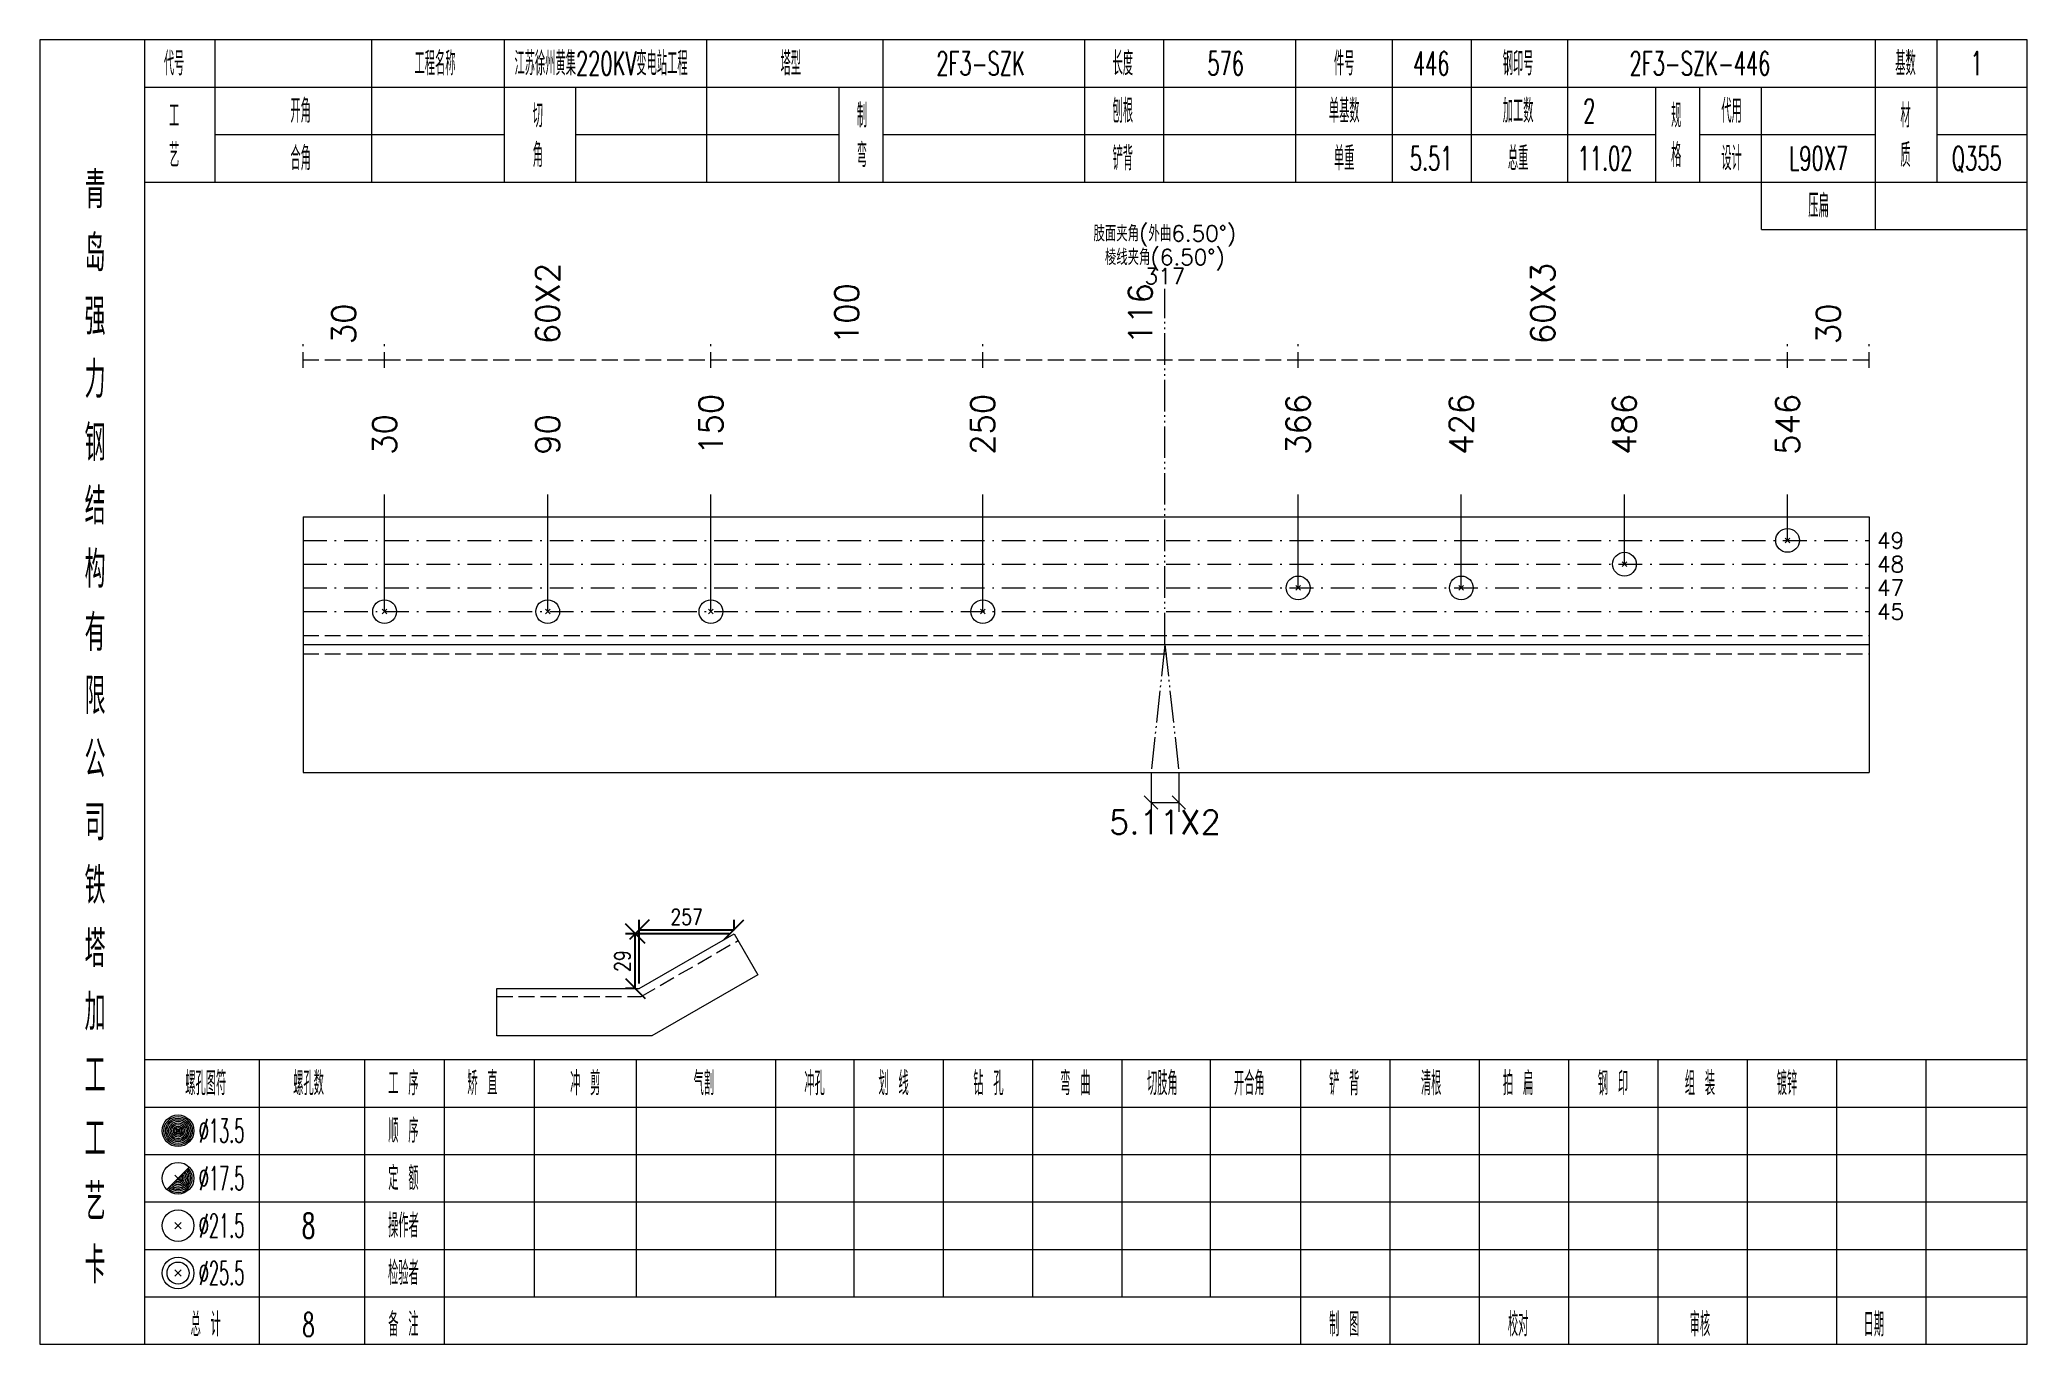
# Model space of a CAD drawing. Extents: x 0 to 4623, y -1159 to 4890.
# Drawn here: x 4359.6 to 4611, y 2700 to 2865 of the extents above; entities that cross this region are included whole.
import ezdxf
from ezdxf.enums import TextEntityAlignment as Align

# ---------------------------------------------------------------- set-up
doc = ezdxf.new("R2010")
doc.units = 0
doc.header["$MEASUREMENT"] = 0
for name, pattern in [('一点画线', [5.2, 3, -1, 0.2, -1]), ('制弯线', [5.9, 4, -0.5, 0.2, -0.5, 0.2, -0.5]), ('虚线', [2.75, 2, -0.75])]:
    doc.linetypes.add(name, pattern=pattern)
doc.layers.get('0').update_dxf_attribs({"linetype": 'CONTINUOUS', "lineweight": 25})
doc.layers.get('Defpoints').update_dxf_attribs({"linetype": 'CONTINUOUS'})
for name, color, linetype, lineweight in [('1', 7, 'CONTINUOUS', 25), ('2', 7, 'CONTINUOUS', 25), ('4', 7, 'CONTINUOUS', 25), ('5', 7, 'CONTINUOUS', 25)]:
    doc.layers.add(name, color=color, linetype=linetype, lineweight=lineweight)
doc.styles.add('DimFont', font='simplex.shx', dxfattribs={"width": 0.8, "bigfont": 'gbhzfs.shx'})
doc.styles.get("Standard").update_dxf_attribs({"font": 'simplex.shx', "width": 0.7, "height": 3, "bigfont": 'gbhzfs.shx'})
doc.dimstyles.new('DHDxfDimStyleOblique', dxfattribs={"dimtxt": 2.5, "dimasz": 2.5, "dimexe": 1.25, "dimexo": 0.625, "dimtad": 2, "dimtxsty": 'DimFont', "dimblk": 'OBLIQUE', "dimblk1": 'OBLIQUE', "dimblk2": 'OBLIQUE', "dimcen": 2.5, "dimadec": 0, "dimazin": 0, "dimtfac": 1, "dimtmove": 0, "dimatfit": 3, "dimfxl": 0, "dimarcsym": 0})

msp = doc.modelspace()

# ---------------------------------------------------------------- texts
at = {"color": 7, "linetype": 'Continuous', "lineweight": 13}
msp.add_text('肢面夹角(外曲6.50%%d)', height=2, dxfattribs=at).set_placement((4501.924, 2841.5), align=Align.TOP_CENTER)
for s, height, p in [('棱线夹角(6.50%%d)', 2, (4501.924, 2837.5)), ('5.11X2', 3, (4501.924, 2766.033))]:
    msp.add_text(s, height=height, dxfattribs=at).set_placement(p, align=Align.MIDDLE_CENTER)
at = {"color": 8, "linetype": 'Continuous', "lineweight": 9}
for s, p in [('60X2', (4423.853, 2826.5)), ('60X3', (4549.729, 2826.5)), ('100', (4461.685, 2826.5)), ('116', (4498.828, 2826.5)), ('30', (4398.059, 2826.5)), ('30', (4585.841, 2826.5))]:
    msp.add_text(s, height=3, rotation=90, dxfattribs=at).set_placement(p, align=Align.MIDDLE_LEFT)
at = {"color": 7, "linetype": 'Continuous', "lineweight": 13}
msp.add_text('317', height=2, dxfattribs=at).set_placement((4501.924, 2833.5), align=Align.BOTTOM_CENTER)
for s, p in [('150', (4444.489, 2812.5)), ('250', (4478.881, 2812.5)), ('366', (4518.776, 2812.5)), ('426', (4539.411, 2812.5)), ('486', (4560.047, 2812.5)), ('546', (4580.682, 2812.5)), ('30', (4403.218, 2812.5)), ('90', (4423.853, 2812.5))]:
    msp.add_text(s, height=3, rotation=90, dxfattribs=at).set_placement(p, align=Align.MIDDLE_LEFT)
for s, p in [('49', (4592, 2801.667)), ('48', (4592, 2798.667)), ('47', (4592, 2795.667)), ('45', (4592, 2792.667))]:
    msp.add_text(s, height=2, dxfattribs=at).set_placement(p, align=Align.MIDDLE_LEFT)
at = {"layer": '4', "color": 1, "linetype": 'Continuous', "lineweight": 13}
for s, height, width, p in [('代号', 3, 0.6, (4376.6, 2862)), ('工程名称', 3, 0.6, (4409.6, 2862)), ('江苏徐州黄集220KV变电站工程', 3, 0.6, (4430.6, 2862)), ('塔型', 3, 0.6, (4454.6, 2862)), ('2F3-SZK', 3, 0.6, (4478.6, 2862)), ('长度', 3, 0.6, (4496.6, 2862)), ('576', 3, 0.6, (4509.6, 2862)), ('件号', 3, 0.6, (4524.6, 2862)), ('446', 3, 0.6, (4535.6, 2862)), ('钢印号', 3, 0.6, (4546.6, 2862)), ('2F3-SZK-446', 3, 0.6, (4569.6, 2862)), ('基数', 3, 0.6, (4595.6, 2862)), ('1', 3, 0.6, (4604.6, 2862)), ('工', 3, 0.6, (4376.6, 2855.4)), ('开角', 3, 0.6, (4392.6, 2856)), ('切', 3, 0.6, (4422.6, 2855.4)), ('制', 3, 0.6, (4463.6, 2855.4)), ('刨根', 3, 0.6, (4496.6, 2856)), ('单基数', 3, 0.6, (4524.6, 2856)), ('加工数', 3, 0.6, (4546.6, 2856)), ('2', 3, 0.6, (4555.6, 2856)), ('规', 3, 0.6, (4566.6, 2855.4)), ('代用', 3, 0.6, (4573.6, 2856)), ('材', 3, 0.6, (4595.6, 2855.4)), ('艺', 3, 0.6, (4376.6, 2850.4)), ('合角', 3, 0.6, (4392.6, 2850)), ('角', 3, 0.6, (4422.6, 2850.4)), ('弯', 3, 0.6, (4463.6, 2850.4)), ('铲背', 3, 0.6, (4496.6, 2850)), ('单重', 3, 0.6, (4524.6, 2850)), ('5.51', 3, 0.6, (4535.6, 2850)), ('总重', 3, 0.6, (4546.6, 2850)), ('11.02', 3, 0.6, (4557.6, 2850)), ('格', 3, 0.6, (4566.6, 2850.4)), ('设计', 3, 0.6, (4573.6, 2850)), ('L90X7', 3, 0.6, (4584.6, 2850)), ('质', 3, 0.6, (4595.6, 2850.4)), ('Q355', 3, 0.6, (4604.6, 2850)), ('青', 4.6, 0.8, (4366.6, 2846)), ('压扁', 3, 0.6, (4584.6, 2844)), ('岛', 4.6, 0.8, (4366.6, 2838)), ('强', 4.6, 0.8, (4366.6, 2830)), ('力', 4.6, 0.8, (4366.6, 2822)), ('钢', 4.6, 0.8, (4366.6, 2814)), ('结', 4.6, 0.8, (4366.6, 2806)), ('构', 4.6, 0.8, (4366.6, 2798)), ('有', 4.6, 0.8, (4366.6, 2790)), ('限', 4.6, 0.8, (4366.6, 2782)), ('公', 4.6, 0.8, (4366.6, 2774)), ('司', 4.6, 0.8, (4366.6, 2766)), ('铁', 4.6, 0.8, (4366.6, 2758)), ('塔', 4.6, 0.8, (4366.6, 2750)), ('加', 4.6, 0.8, (4366.6, 2742)), ('工', 4.6, 0.8, (4366.6, 2734)), ('螺孔图符', 3, 0.6, (4380.6, 2733)), ('螺孔数', 3, 0.6, (4393.6, 2733)), ('工 序', 3, 0.6, (4405.6, 2733)), ('矫 直', 3, 0.6, (4415.6, 2733)), ('冲 剪', 3, 0.6, (4428.6, 2733)), ('气割', 3, 0.6, (4443.6, 2733)), ('冲孔', 3, 0.6, (4457.6, 2733)), ('划 线', 3, 0.6, (4467.6, 2733)), ('钻 孔', 3, 0.6, (4479.6, 2733)), ('弯 曲', 3, 0.6, (4490.6, 2733)), ('切肢角', 3, 0.6, (4501.6, 2733)), ('开合角', 3, 0.6, (4512.6, 2733)), ('铲 背', 3, 0.6, (4524.6, 2733)), ('清根', 3, 0.6, (4535.6, 2733)), ('拍 扁', 3, 0.6, (4546.6, 2733)), ('钢 印', 3, 0.6, (4558.6, 2733)), ('组 装', 3, 0.6, (4569.6, 2733)), ('镀锌', 3, 0.6, (4580.6, 2733)), ('工', 4.6, 0.8, (4366.6, 2726)), ('%%C13.5', 3, 0.5, (4382.6, 2727)), ('顺 序', 3, 0.6, (4405.6, 2727)), ('定 额', 3, 0.6, (4405.6, 2721)), ('艺', 4.6, 0.8, (4366.6, 2718)), ('%%C17.5', 3, 0.5, (4382.6, 2721)), ('%%C21.5', 3, 0.5, (4382.6, 2715)), ('8', 3.2, 0.6, (4393.6, 2715)), ('操作者', 3, 0.6, (4405.6, 2715)), ('卡', 4.6, 0.8, (4366.6, 2710)), ('%%C25.5', 3, 0.5, (4382.6, 2709)), ('检验者', 3, 0.6, (4405.6, 2709)), ('总 计', 3, 0.6, (4380.6, 2702.5)), ('8', 3, 0.6, (4393.6, 2702.5)), ('备 注', 3, 0.6, (4405.6, 2702.5)), ('制 图', 3, 0.6, (4524.6, 2702.5)), ('校对', 3, 0.6, (4546.6, 2702.5)), ('审核', 3, 0.6, (4569.6, 2702.5)), ('日期', 3, 0.6, (4591.6, 2702.5))]:
    msp.add_text(s, height=height, dxfattribs=dict(at, width=width)).set_placement(p, align=Align.MIDDLE_CENTER)

# ---------------------------------------------------------------- blocks, each defined once
blk = doc.blocks.new('_OBLIQUE')
at = {"color": 0, "linetype": 'ByBlock', "lineweight": -2}
blk.add_line((-0.5, -0.5), (0.5, 0.5), dxfattribs=at)
blk = doc.blocks.new('*D21')
at = {"layer": '2', "color": 7, "linetype": 'Continuous', "lineweight": -2}
for p, q in [((4435.43, 2745.62), (4435.43, 2753.68)), ((4447.43, 2752.55), (4447.43, 2753.68)), ((4435.43, 2752.43), (4447.43, 2752.43))]:
    blk.add_line(p, q, dxfattribs=at)
at = {"layer": 'Defpoints', "color": 0, "linetype": 'Continuous'}
for p in [(4447.43, 2752.43), (4447.43, 2751.93), (4435.43, 2745)]:
    blk.add_point(p, dxfattribs=at)
at = {"layer": '2', "color": 7, "linetype": 'Continuous', "lineweight": -2, "xscale": 2.5, "yscale": 2.5, "zscale": 2.5, "rotation": 180}
blk.add_blockref('_OBLIQUE', (4435.43, 2752.43), dxfattribs=at)
at = {"layer": '2', "color": 7, "linetype": 'Continuous', "lineweight": -2, "xscale": 2.5, "yscale": 2.5, "zscale": 2.5}
blk.add_blockref('_OBLIQUE', (4447.43, 2752.43), dxfattribs=at)
at = {"layer": '2', "color": 7, "linetype": 'Continuous', "lineweight": 13, "insert": (4441.43, 2754.05), "char_height": 2, "attachment_point": 5, "line_spacing_factor": 0.6, "style": 'DimFont'}
blk.add_mtext('257', dxfattribs=at)
blk = doc.blocks.new('*D22')
at = {"layer": '2', "color": 7, "linetype": 'Continuous', "lineweight": -2}
for p, q in [((4446.8, 2751.93), (4433.68, 2751.93)), ((4434.93, 2745), (4434.93, 2751.93)), ((4434.8, 2745), (4433.68, 2745))]:
    blk.add_line(p, q, dxfattribs=at)
at = {"layer": 'Defpoints', "color": 0, "linetype": 'Continuous'}
for p in [(4434.93, 2751.93), (4447.43, 2751.93), (4435.43, 2745)]:
    blk.add_point(p, dxfattribs=at)
at = {"layer": '2', "color": 7, "linetype": 'Continuous', "lineweight": -2, "xscale": 2.5, "yscale": 2.5, "zscale": 2.5}
for p, rotation in [((4434.93, 2751.93), 90), ((4434.93, 2745), 270)]:
    blk.add_blockref('_OBLIQUE', p, dxfattribs=dict(at, rotation=rotation))
at = {"layer": '2', "color": 7, "linetype": 'Continuous', "lineweight": 13, "insert": (4433.3, 2748.46), "char_height": 2, "attachment_point": 5, "rotation": 90, "line_spacing_factor": 0.6, "style": 'DimFont'}
blk.add_mtext('29', dxfattribs=at)
blk = doc.blocks.new('孔21.5')
at = {"layer": '5', "color": 7, "linetype": 'Continuous', "lineweight": 13}
for p, q in [((-0.2, -0.2), (0.2, 0.2)), ((-0.2, 0.2), (0.2, -0.2))]:
    blk.add_line(p, q, dxfattribs=at)
blk.add_circle((0, 0), 1, dxfattribs=at)

# ---------------------------------------------------------------- dimensions: what is measured, and where the dimension line sits
at = {"layer": '2', "color": 7, "linetype": 'Continuous', "lineweight": 13}
dim = msp.add_linear_dim(base=(4447.425, 2752.428), p1=(4435.425, 2745), p2=(4447.425, 2751.928), text='257', dimstyle='DHDxfDimStyleOblique', override={"dimtxt": 2, "dimclrd": 7, "dimclre": 7, "dimclrt": 7}, dxfattribs=at)
dim.commit()
dim.dimension.update_dxf_attribs({"geometry": '*D21', "text_midpoint": (4441.425, 2752.428), "dimtype": 160})
dim = msp.add_linear_dim(base=(4434.925, 2751.928), p1=(4435.425, 2745), p2=(4447.425, 2751.928), angle=90, text='29', dimstyle='DHDxfDimStyleOblique', override={"dimtxt": 2, "dimclrd": 7, "dimclre": 7, "dimclrt": 7}, dxfattribs=at)
dim.commit()
dim.dimension.update_dxf_attribs({"geometry": '*D22', "text_midpoint": (4434.925, 2748.464), "dimtype": 160})

# ---------------------------------------------------------------- linework, layer by layer
at = {"color": 190, "linetype": '制弯线', "lineweight": 13}
for q in [(4501.924, 2833.5), (4500.166, 2772.333), (4503.681, 2772.333)]:
    msp.add_line((4501.924, 2788.5), q, dxfattribs=at)
at = {"color": 8, "linetype": '虚线', "lineweight": 9}
for p, q in [((4392.9, 2823.5), (4392.9, 2826.5)), ((4403.218, 2823.5), (4403.218, 2826.5)), ((4403.218, 2823.5), (4403.218, 2826.5)), ((4444.489, 2823.5), (4444.489, 2826.5)), ((4444.489, 2823.5), (4444.489, 2826.5)), ((4478.881, 2823.5), (4478.881, 2826.5)), ((4478.881, 2823.5), (4478.881, 2826.5)), ((4518.776, 2823.5), (4518.776, 2826.5)), ((4518.776, 2823.5), (4518.776, 2826.5)), ((4580.682, 2823.5), (4580.682, 2826.5)), ((4580.682, 2823.5), (4580.682, 2826.5)), ((4591, 2823.5), (4591, 2826.5)), ((4392.9, 2824.5), (4403.218, 2824.5)), ((4403.218, 2824.5), (4444.489, 2824.5)), ((4444.489, 2824.5), (4478.881, 2824.5)), ((4478.881, 2824.5), (4518.776, 2824.5)), ((4518.776, 2824.5), (4580.682, 2824.5)), ((4580.682, 2824.5), (4591, 2824.5))]:
    msp.add_line(p, q, dxfattribs=at)
at = {"color": 7, "linetype": 'Continuous', "lineweight": 13}
for p, q in [((4403.218, 2792.667), (4403.218, 2807.5)), ((4423.853, 2792.667), (4423.853, 2807.5)), ((4444.489, 2792.667), (4444.489, 2807.5)), ((4478.881, 2792.667), (4478.881, 2807.5)), ((4518.776, 2795.667), (4518.776, 2807.5)), ((4539.411, 2795.667), (4539.411, 2807.5)), ((4560.047, 2798.667), (4560.047, 2807.5)), ((4580.682, 2801.667), (4580.682, 2807.5)), ((4500.166, 2772.333), (4500.166, 2767.333)), ((4503.681, 2772.333), (4503.681, 2767.333)), ((4501.015, 2767.685), (4499.318, 2769.382)), ((4500.166, 2768.533), (4503.681, 2768.533)), ((4504.53, 2767.685), (4502.833, 2769.382))]:
    msp.add_line(p, q, dxfattribs=at)
at = {"color": 7, "linetype": 'Continuous', "lineweight": 18}
for p, q in [((4392.9, 2804.667), (4392.9, 2772.333)), ((4392.9, 2804.667), (4591, 2804.667)), ((4591, 2804.667), (4591, 2772.333)), ((4392.9, 2788.5), (4591, 2788.5))]:
    msp.add_line(p, q, dxfattribs=at)
at = {"color": 3, "linetype": '一点画线', "lineweight": 13}
for p, q in [((4392.9, 2801.667), (4591, 2801.667)), ((4392.9, 2798.667), (4591, 2798.667)), ((4392.9, 2795.667), (4591, 2795.667)), ((4392.9, 2792.667), (4591, 2792.667))]:
    msp.add_line(p, q, dxfattribs=at)
at = {"color": 1, "linetype": '虚线', "lineweight": 18}
for p, q in [((4392.9, 2789.667), (4591, 2789.667)), ((4392.9, 2787.333), (4591, 2787.333))]:
    msp.add_line(p, q, dxfattribs=at)
at = {"layer": '1', "color": 7, "linetype": 'Continuous', "lineweight": 18}
msp.add_line((4392.9, 2772.333), (4591, 2772.333), dxfattribs=at)
at = {"layer": '2', "color": 7, "linetype": 'Continuous', "lineweight": 13}
for p, q in [((4435.425, 2745), (4447.425, 2751.928)), ((4447.425, 2751.928), (4450.425, 2746.732)), ((4450.425, 2746.732), (4437.033, 2739)), ((4417.425, 2745), (4435.425, 2745)), ((4417.425, 2739), (4417.425, 2745)), ((4437.033, 2739), (4417.425, 2739))]:
    msp.add_line(p, q, dxfattribs=at)
at = {"layer": '2', "color": 1, "linetype": '虚线', "lineweight": 13}
for p, q in [((4435.693, 2744), (4447.925, 2751.062)), ((4417.425, 2744), (4435.693, 2744))]:
    msp.add_line(p, q, dxfattribs=at)
at = {"layer": '4', "color": 1, "linetype": 'Continuous', "lineweight": 18}
for p, q in [((4372.9, 2700), (4372.9, 2865)), ((4381.8, 2847), (4381.8, 2865)), ((4401.6, 2847), (4401.6, 2865)), ((4418.4, 2847), (4418.4, 2865)), ((4444, 2847), (4444, 2865)), ((4466.3, 2847), (4466.3, 2865)), ((4491.8, 2847), (4491.8, 2865)), ((4501.8, 2847), (4501.8, 2865)), ((4518.5, 2847), (4518.5, 2865)), ((4530.7, 2847), (4530.7, 2865)), ((4540.7, 2847), (4540.7, 2865)), ((4552.9, 2847), (4552.9, 2865)), ((4591.8, 2841), (4591.8, 2865)), ((4599.6, 2847), (4599.6, 2865)), ((4372.9, 2859), (4611, 2859)), ((4427.4, 2847), (4427.4, 2859)), ((4460.7, 2847), (4460.7, 2859)), ((4564, 2847), (4564, 2859)), ((4569.6, 2847), (4569.6, 2859)), ((4577.4, 2841), (4577.4, 2859)), ((4381.8, 2853), (4418.4, 2853)), ((4427.4, 2853), (4460.7, 2853)), ((4466.3, 2853), (4564, 2853)), ((4569.6, 2853), (4591.8, 2853)), ((4599.6, 2853), (4611, 2853)), ((4372.9, 2847), (4611, 2847)), ((4577.4, 2841), (4611, 2841)), ((4372.9, 2736), (4611, 2736)), ((4387.4, 2700), (4387.4, 2736)), ((4400.7, 2700), (4400.7, 2736)), ((4410.8, 2700), (4410.8, 2736)), ((4422.2, 2706), (4422.2, 2736)), ((4435.1, 2706), (4435.1, 2736)), ((4452.7, 2706), (4452.7, 2736)), ((4462.6, 2706), (4462.6, 2736)), ((4473.9, 2706), (4473.9, 2736)), ((4485.2, 2706), (4485.2, 2736)), ((4496.5, 2706), (4496.5, 2736)), ((4507.7, 2706), (4507.7, 2736)), ((4519.1, 2706), (4519.1, 2736)), ((4530.4, 2706), (4530.4, 2736)), ((4541.7, 2706), (4541.7, 2736)), ((4553, 2706), (4553, 2736)), ((4564.3, 2706), (4564.3, 2736)), ((4575.6, 2706), (4575.6, 2736)), ((4586.9, 2706), (4586.9, 2736)), ((4598.2, 2706), (4598.2, 2736)), ((4372.9, 2730), (4611, 2730)), ((4372.9, 2724), (4611, 2724)), ((4372.9, 2718), (4611, 2718)), ((4372.9, 2712), (4611, 2712)), ((4372.9, 2706), (4611, 2706)), ((4519.1, 2700), (4519.1, 2706)), ((4530.4, 2700), (4530.4, 2706)), ((4541.7, 2700), (4541.7, 2706)), ((4553, 2700), (4553, 2706)), ((4564.3, 2700), (4564.3, 2706)), ((4575.6, 2700), (4575.6, 2706)), ((4586.9, 2700), (4586.9, 2706)), ((4598.2, 2700), (4598.2, 2706))]:
    msp.add_line(p, q, dxfattribs=at)
at = {"layer": '4', "color": 7, "linetype": 'Continuous', "lineweight": 13}
for p, q in [((4376.9, 2726.8), (4377.3, 2727.2)), ((4377.3, 2726.8), (4376.9, 2727.2)), ((4375.686, 2719.586), (4378.514, 2722.414)), ((4376.7, 2721.4), (4377.5, 2720.6)), ((4376.7, 2714.6), (4377.5, 2715.4)), ((4376.7, 2715.4), (4377.5, 2714.6)), ((4376.7, 2708.6), (4377.5, 2709.4)), ((4376.7, 2709.4), (4377.5, 2708.6))]:
    msp.add_line(p, q, dxfattribs=at)
at = {"layer": '4', "color": 1, "linetype": 'Continuous', "lineweight": 18}
msp.add_lwpolyline([(4359.6, 2865), (4359.6, 2700), (4611, 2700), (4611, 2865)], close=True, dxfattribs=at)
at = {"layer": '4', "color": 7, "linetype": 'Continuous', "lineweight": 13}
for centre, radius in [((4377.1, 2727), 2), ((4377.1, 2727), 1.8), ((4377.1, 2727), 1.6), ((4377.1, 2727), 1.4), ((4377.1, 2727), 1.2), ((4377.1, 2727), 1), ((4377.1, 2727), 0.8), ((4377.1, 2727), 0.6), ((4377.1, 2727), 0.4), ((4377.1, 2727), 0.2), ((4377.1, 2721), 2), ((4377.1, 2715), 2), ((4377.1, 2709), 2), ((4377.1, 2709), 1.4)]:
    msp.add_circle(centre, radius, dxfattribs=at)
for radius in [1.8, 1.6, 1.4, 1.2, 1, 0.8, 0.6, 0.4, 0.2]:
    msp.add_arc((4377.1, 2721), radius, 225, 45, dxfattribs=at)

# ---------------------------------------------------------------- block references
at = {"color": 7, "linetype": 'Continuous', "lineweight": 13, "xscale": 1.5, "yscale": 1.5, "zscale": 1.5}
for p in [(4580.682, 2801.667), (4560.047, 2798.667), (4518.776, 2795.667), (4539.411, 2795.667), (4403.218, 2792.667), (4423.853, 2792.667), (4444.489, 2792.667), (4478.881, 2792.667)]:
    msp.add_blockref('孔21.5', p, dxfattribs=at)

msp.set_redraw_order([(e.dxf.handle, doc.entitydb.next_handle()) for e in msp.query("TEXT MTEXT ATTDEF DIMENSION ARC_DIMENSION")])  # texts and dimensions are drawn at this point

doc.saveas('drawing.dxf')
